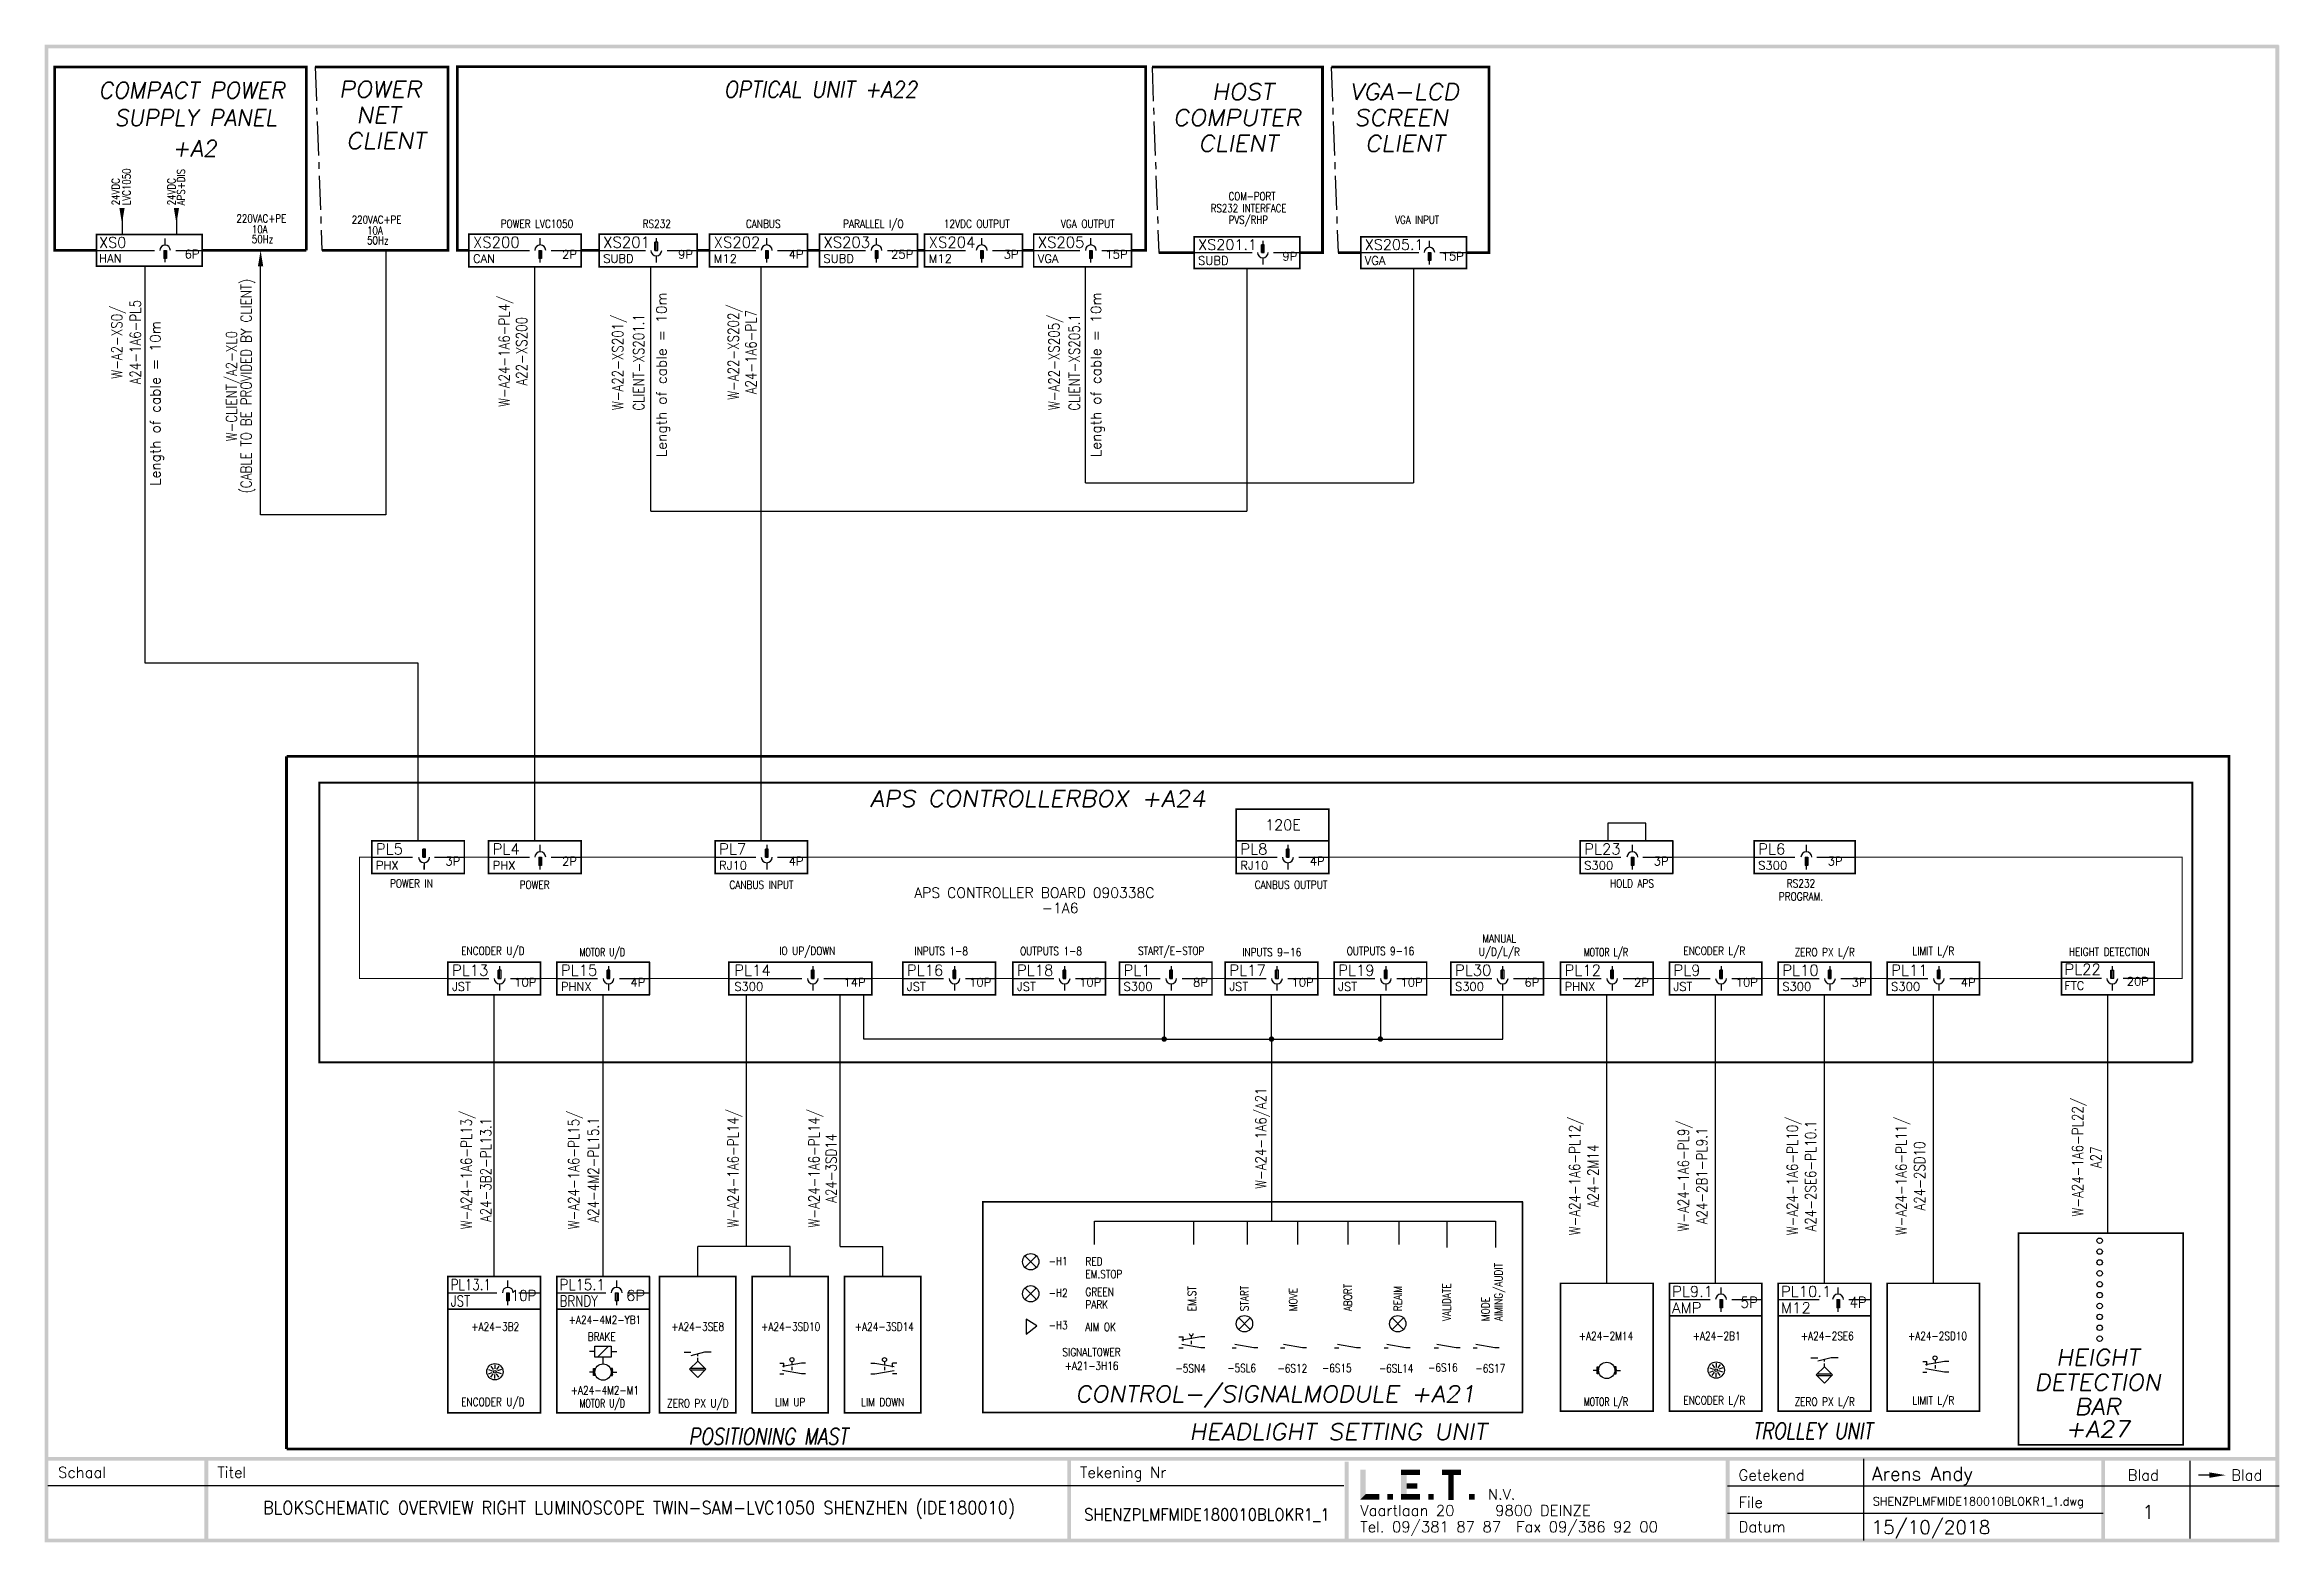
# Model space of a CAD drawing. Extents: x 0 to 411, y 0 to 275.
import ezdxf
from ezdxf.enums import TextEntityAlignment as Align

# ---------------------------------------------------------------- set-up
doc = ezdxf.new("R2010")
doc.units = 0
doc.header["$LTSCALE"] = 5
doc.header["$MEASUREMENT"] = 0
for name, pattern in [('CENTER', [2, 1.25, -0.25, 0.25, -0.25]), ('HIDDEN', [0.375, 0.25, -0.125]), ('HIDDEN2', [0.1875, 0.125, -0.0625])]:
    doc.linetypes.add(name, pattern=pattern)
doc.layers.get('0').update_dxf_attribs({"linetype": 'CONTINUOUS'})
for name, color, linetype in [('ASLIJN', 7, 'CENTER'), ('CONNECTORS', 1, 'CONTINUOUS'), ('KABELS', 5, 'CONTINUOUS'), ('SCHEMA', 7, 'CONTINUOUS'), ('STREEPL1', 7, 'HIDDEN2'), ('STREEPLIJN', 3, 'HIDDEN'), ('TEXT', 112, 'CONTINUOUS')]:
    doc.layers.add(name, color=color, linetype=linetype)
doc.styles.get("Standard").update_dxf_attribs({"font": 'simplex.shx'})

msp = doc.modelspace()

# ---------------------------------------------------------------- texts
for s, height, p in [('Schaal', 2, (2.45, 11.85)), ('Titel', 2, (31.7, 11.85)), ('Tekening Nr', 2, (190.2, 11.85)), ('Getekend', 2, (311.19, 11.35)), ('Arens Andy', 2.5, (335.68, 11.34)), ('Blad', 2, (382.69, 11.35)), ('Blad', 2, (401.69, 11.35)), ('File', 2, (311.19, 6.35)), ('Vaartlaan 20    9800 DEINZE', 2, (241.69, 4.85)), ('Tel. 09/381 87 87  Fax 09/386 92 00', 2, (241.69, 1.85)), ('Datum', 2, (311.19, 1.85))]:
    msp.add_text(s, height=height).set_placement(p)
msp.add_text('N.V.', height=1.944).set_placement((265.19, 7.85), (270.19, 7.85), align=Align.ALIGNED)
at = {"width": 0.9}
for s, height, p in [('BLOKSCHEMATIC OVERVIEW RIGHT LUMINOSCOPE TWIN-SAM-LVC1050 SHENZHEN (IDE180010)', 2.4151, (109.17, 5.15)), ('SHENZPLMFMIDE180010BLOKR1_1', 2.1936, (213.52, 4.02))]:
    msp.add_text(s, height=height, dxfattribs=at).set_placement(p, align=Align.CENTER)
at = {"layer": 'CONNECTORS'}
for s, height, p in [('XS0', 1.941, (9.99, 237.89)), ('XS200', 2, (78.68, 237.9)), ('XS201', 2, (102.61, 237.9)), ('XS202', 2, (122.9, 237.9)), ('XS203', 2, (143.07, 237.9)), ('XS204', 2, (162.4, 237.9)), ('XS205', 2, (182.44, 237.9)), ('XS201.1', 1.941, (211.91, 237.48)), ('XS205.1', 1.941, (242.51, 237.48)), ('120E', 1.941, (224.21, 130.86)), ('PL5', 2, (60.84, 126.39)), ('PL4', 2, (82.29, 126.39)), ('PL7', 2, (123.9, 126.39)), ('PL8', 2, (219.66, 126.39)), ('PL23', 2, (282.84, 126.39)), ('PL6', 2, (314.8, 126.39)), ('PL13', 2, (74.83, 104.12)), ('PL15', 2, (94.83, 104.12)), ('PL14', 2, (126.68, 104.12)), ('PL16', 2, (158.4, 104.12)), ('PL18', 2, (178.62, 104.12)), ('PL1', 2, (198.2, 104.12)), ('PL17', 2, (217.64, 104.12)), ('PL19', 2, (237.64, 104.12)), ('PL30', 2, (259.1, 104.12)), ('PL12', 2, (279.23, 104.12)), ('PL9', 2, (299.23, 104.12)), ('PL10', 2, (319.23, 104.12)), ('PL11', 2, (339.23, 104.12)), ('PL22', 2, (371.06, 104.3)), ('PL9.1', 2, (298.98, 45.09)), ('PL10.1', 2, (318.98, 45.09))]:
    msp.add_text(s, height=height, dxfattribs=at).set_placement(p)
for s, width, p in [('PL13.1', 0.8, (74.58, 46.35)), ('PL15.1', 0.9, (94.58, 46.35))]:
    msp.add_text(s, height=2, dxfattribs=dict(at, width=width)).set_placement(p)
at = {"layer": 'KABELS', "width": 0.8}
for s, p in [('(CABLE TO BE PROVIDED BY CLIENT)', (37.15, 212.46)), ('W-A2-XS0/', (13.38, 220.53)), ('A24-1A6-PL5', (16.66, 220.53)), ('W-A24-1A6-PL4/', (84.55, 218.86)), ('W-A22-XS202/', (126.66, 218.71)), ('A24-1A6-PL7', (129.74, 218.71)), ('W-CLIENT/A2-XL0', (34.45, 212.46)), ('A22-XS200', (87.63, 218.86)), ('W-A22-XS201/', (105.42, 216.82)), ('CLIENT-XS201.1', (109.12, 216.82)), ('W-A22-XS205/', (185.57, 216.82)), ('CLIENT-XS205.1', (189.16, 216.82)), ('W-A24-1A6/A21', (223.56, 74.26)), ('W-A24-1A6-PL13/', (77.6, 68.42)), ('W-A24-1A6-PL15/', (97.34, 68.42)), ('W-A24-1A6-PL14/', (126.61, 68.73)), ('W-A24-1A6-PL14/', (141.48, 68.73)), ('W-A24-1A6-PL12/', (281.21, 67.32)), ('W-A24-1A6-PL10/', (321.21, 67.32)), ('W-A24-1A6-PL11/', (341.21, 67.32)), ('W-A24-1A6-PL22/', (373.62, 70.76)), ('A24-3B2-PL13.1', (81.04, 68.42)), ('A24-4M2-PL15.1', (100.79, 68.42)), ('A24-3SD14', (144.48, 68.73)), ('W-A24-1A6-PL9/', (301.21, 67.32)), ('A24-2B1-PL9.1', (304.45, 67.32)), ('A24-2SE6-PL10.1', (324.45, 67.32)), ('A24-2M14', (284.45, 67.32)), ('A24-2SD10', (344.45, 67.32)), ('A27', (376.86, 70.76))]:
    msp.add_text(s, height=2, rotation=90, dxfattribs=at).set_placement(p, align=Align.MIDDLE)
at = {"layer": 'SCHEMA', "oblique": 10}
for s, p in [('COMPACT POWER', (44.09, 265.33)), ('SUPPLY PANEL', (42.65, 260.26)), ('+A2', (31.61, 254.64))]:
    msp.add_text(s, height=3, dxfattribs=at).set_placement(p, align=Align.RIGHT)
for s, width, p in [('POWER', 1.1, (69.19, 265.52)), ('OPTICAL UNIT +A22', 0.9, (160.29, 265.47)), ('HOST', 1.1, (225.77, 265.05)), ('VGA-LCD', 1.1, (259.84, 265.05)), ('NET', 1.1, (65.3, 260.78)), ('COMPUTER', 1.1, (230.76, 260.3)), ('SCREEN', 1.1, (257.8, 260.3)), ('CLIENT', 1.1, (69.96, 256.04)), ('CLIENT', 1.1, (226.54, 255.56)), ('CLIENT', 1.1, (257.14, 255.56)), ('APS CONTROLLERBOX +A24', 1.1, (213.3, 135.17)), ('CONTROL-/SIGNALMODULE +A21', 1.1, (262.89, 25.78)), ('POSITIONING MAST', 0.8, (147.49, 17.95)), ('HEADLIGHT SETTING UNIT', 1.1, (264.9, 18.81)), ('TROLLEY UNIT', 0.8, (335.75, 18.97))]:
    msp.add_text(s, height=3, dxfattribs=dict(at, width=width)).set_placement(p, align=Align.RIGHT)
at = {"layer": 'SCHEMA', "width": 0.8}
for s, height, p in [('24VDC', 1.456, (13.76, 245.68)), ('LVC1050', 1.456, (15.76, 245.68)), ('24VDC', 1.456, (24.01, 245.68)), ('APS+DIS', 1.456, (25.76, 245.68)), ('AIMING/AUDIT', 1.5, (267.83, 40.64)), ('EM.ST', 1.5, (211.52, 42.47)), ('START', 1.5, (221.16, 42.47)), ('MOVE', 1.5, (230.12, 42.47)), ('ABORT', 1.5, (240.16, 42.47)), ('REAIM', 1.5, (249.34, 42.47)), ('VALIDATE', 1.5, (258.32, 40.64)), ('MODE', 1.5, (265.46, 40.64))]:
    msp.add_text(s, height=height, rotation=90, dxfattribs=at).set_placement(p)
for s, height, p in [('COM-PORT', 1.456, (217.5, 246.63)), ('220VAC+PE', 1.456, (35.23, 242.54)), ('220VAC+PE', 1.456, (56.4, 242.32)), ('RS232 INTERFACE', 1.4556, (214.22, 244.42)), ('PVS/RHP', 1.456, (217.5, 242.29)), ('VGA INPUT', 1.456, (248.1, 242.29)), ('50Hz', 1.456, (38.05, 238.73)), ('10A', 1.456, (38.05, 240.54)), ('50Hz', 1.456, (59.22, 238.51)), ('10A', 1.456, (59.22, 240.32)), ('RED', 1.5, (191.19, 50.85)), ('EM.STOP', 1.5, (191.19, 48.53)), ('GREEN', 1.5, (191.19, 45.26)), ('PARK', 1.5, (191.19, 42.94)), ('AIM OK', 1.5, (191.19, 38.83))]:
    msp.add_text(s, height=height, dxfattribs=at).set_placement(p)
for s, p in [('POWER LVC1050', (97.09, 241.54)), ('RS232', (115.04, 241.54)), ('CANBUS', (135.2, 241.54)), ('PARALLEL I/O', (157.79, 241.54)), ('12VDC OUTPUT', (177.28, 241.54)), ('VGA OUTPUT', (196.56, 241.54)), ('POWER IN', (71.3, 120.32)), ('POWER', (92.75, 120.08)), ('CANBUS INPUT', (137.57, 120.08)), ('CANBUS OUTPUT', (235.64, 120.08)), ('HOLD APS', (295.65, 120.32)), ('PROGRAM.', (326.72, 117.91)), ('RS232', (325.26, 120.32))]:
    msp.add_text(s, height=1.5, dxfattribs=at).set_placement(p, align=Align.RIGHT)
at = {"layer": 'SCHEMA'}
for s, p in [('APS CONTROLLER BOARD 090338C', (181.82, 118.43)), ('-1A6', (186.54, 115.62))]:
    msp.add_text(s, height=1.875, dxfattribs=at).set_placement(p, align=Align.CENTER)
for s, width, p in [('MANUAL', 0.8, (267.23, 110.19)), ('ENCODER U/D', 0.8, (82.33, 107.93)), ('MOTOR U/D', 0.7, (102.43, 107.68)), ('IO UP/DOWN', 0.8, (140.1, 107.93)), ('INPUTS 1-8', 0.8, (164.7, 107.9)), ('OUTPUTS 1-8', 0.8, (184.87, 107.9)), ('START/E-STOP', 0.8, (206.95, 107.93)), ('INPUTS 9-16', 0.8, (225.43, 107.68)), ('OUTPUTS 9-16', 0.8, (245.4, 107.9)), ('U/D/L/R', 0.8, (267.23, 107.75)), ('MOTOR L/R', 0.7, (286.83, 107.68)), ('ENCODER L/R', 0.8, (306.73, 107.93)), ('ZERO PX L/R', 0.8, (327.02, 107.68)), ('LIMIT L/R', 0.8, (346.98, 107.9)), ('HEIGHT DETECTION', 0.8, (379.3, 107.77)), ('-H1', 0.8, (186.19, 50.91)), ('-H2', 0.8, (186.19, 45.09)), ('+A24-4M2-YB1', 0.8, (102.91, 40.14)), ('+A24-3B2', 0.8, (82.76, 38.88)), ('BRAKE', 0.8, (102.33, 37.04)), ('+A24-3SE8', 0.8, (119.96, 38.88)), ('+A24-3SD10', 0.8, (137.05, 38.88)), ('+A24-3SD14', 0.8, (154.25, 38.88)), ('-H3', 0.8, (186.19, 39.15)), ('+A24-2M14', 0.8, (286.83, 37.17)), ('+A24-2B1', 0.8, (307.17, 37.17)), ('+A24-2SE6', 0.8, (327.5, 37.17)), ('+A24-2SD10', 0.8, (347.74, 37.17)), ('SIGNALTOWER', 0.8, (192.33, 34.19)), ('+A21-3H16', 0.8, (192.33, 31.68)), ('-6S16', 0.8, (256.87, 31.38)), ('-5SN4', 0.8, (210.53, 31.22)), ('-5SL6', 0.8, (219.91, 31.27)), ('-6S12', 0.8, (229.22, 31.22)), ('-6S15', 0.8, (237.38, 31.27)), ('-6SL14', 0.8, (248.28, 31.22)), ('-6S17', 0.8, (265.59, 31.22)), ('ENCODER U/D', 0.8, (82.33, 25.04)), ('+A24-4M2-M1', 0.8, (102.91, 27.19)), ('MOTOR U/D', 0.7, (102.43, 24.79)), ('ZERO PX U/D', 0.8, (119.99, 24.79)), ('LIM UP', 0.8, (136.96, 25.01)), ('LIM DOWN', 0.8, (153.96, 25.01)), ('MOTOR L/R', 0.7, (286.83, 25.09)), ('ENCODER L/R', 0.8, (306.73, 25.34)), ('ZERO PX L/R', 0.8, (327.02, 25.09)), ('LIMIT L/R', 0.8, (346.98, 25.31))]:
    msp.add_text(s, height=1.5, dxfattribs=dict(at, width=width)).set_placement(p, align=Align.CENTER)
at = {"layer": 'SCHEMA', "oblique": 10, "width": 1.1}
for s, p in [('HEIGHT', (377.16, 32.48)), ('DETECTION', (377.16, 27.92)), ('BAR', (377.16, 23.45)), ('+A27', (377.16, 19.31))]:
    msp.add_text(s, height=3, dxfattribs=at).set_placement(p, align=Align.CENTER)
at = {"layer": 'SCHEMA'}
msp.add_text('1', height=2.5, dxfattribs=at).set_placement((386.44, 5.59), align=Align.MIDDLE)
at = {"layer": 'TEXT'}
for s, height, p in [('HAN', 1.553, (9.99, 235.17)), ('CAN', 1.553, (78.68, 235.12)), ('SUBD', 1.553, (102.61, 235.12)), ('M12', 1.553, (122.9, 235.12)), ('SUBD', 1.553, (143.07, 235.12)), ('M12', 1.553, (162.4, 235.12)), ('VGA', 1.553, (182.44, 235.12)), ('SUBD', 1.553, (211.91, 234.76)), ('VGA', 1.553, (242.51, 234.76)), ('PHX', 1.553, (60.84, 123.61)), ('PHX', 1.553, (82.29, 123.61)), ('RJ10', 1.553, (123.9, 123.61)), ('RJ10', 1.553, (219.66, 123.61)), ('S300', 1.553, (282.84, 123.61)), ('S300', 1.553, (314.8, 123.61)), ('JST', 1.553, (74.83, 101.35)), ('PHNX', 1.553, (94.83, 101.35)), ('S300', 1.553, (126.68, 101.35)), ('JST', 1.553, (158.4, 101.35)), ('JST', 1.553, (178.62, 101.35)), ('S300', 1.553, (198.2, 101.35)), ('JST', 1.553, (217.64, 101.35)), ('JST', 1.553, (237.64, 101.35)), ('S300', 1.553, (259.1, 101.35)), ('PHNX', 1.553, (279.23, 101.35)), ('JST', 1.553, (299.23, 101.35)), ('S300', 1.553, (319.23, 101.35)), ('S300', 1.553, (339.23, 101.35)), ('FTC', 1.553, (371.06, 101.52)), ('AMP', 2, (298.98, 42.09)), ('M12', 2, (318.98, 42.09))]:
    msp.add_text(s, height=height, dxfattribs=at).set_placement(p)
for s, height, p in [('6P', 1.553, (28.43, 235.94)), ('2P', 1.553, (97.79, 235.9)), ('9P', 1.553, (119.11, 235.9)), ('4P', 1.553, (139.4, 235.9)), ('25P', 1.553, (159.57, 235.9)), ('3P', 1.553, (178.9, 235.9)), ('15P', 1.553, (198.94, 235.9)), ('9P', 1.553, (230.1, 235.54)), ('15P', 1.553, (260.71, 235.54)), ('3P', 1.553, (76.34, 124.39)), ('2P', 1.553, (97.79, 124.39)), ('4P', 1.553, (139.4, 124.39)), ('4P', 1.553, (235.16, 124.39)), ('3P', 1.553, (298.34, 124.39)), ('3P', 1.553, (330.3, 124.39)), ('10P', 1.553, (90.33, 102.12)), ('4P', 1.553, (110.33, 102.12)), ('14P', 1.553, (150.82, 102.12)), ('10P', 1.553, (173.9, 102.12)), ('10P', 1.553, (194.12, 102.12)), ('8P', 1.553, (213.7, 102.12)), ('10P', 1.553, (233.14, 102.12)), ('10P', 1.553, (253.14, 102.12)), ('6P', 1.553, (274.6, 102.12)), ('2P', 1.553, (294.73, 102.12)), ('10P', 1.553, (314.73, 102.12)), ('3P', 1.553, (334.73, 102.12)), ('4P', 1.553, (354.73, 102.12)), ('20P', 1.553, (386.56, 102.3)), ('6P', 2, (110.33, 44.35))]:
    msp.add_text(s, height=height, dxfattribs=at).set_placement(p, align=Align.RIGHT)
for p in [(114.25, 199.39), (194.08, 199.39), (21.25, 194.11)]:
    msp.add_text('Length of cable = 10m', height=1.875, rotation=90, dxfattribs=at).set_placement(p)
at = {"layer": 'TEXT', "width": 0.8}
for s, p in [('JST', (74.58, 43.35)), ('BRNDY', (94.58, 43.35))]:
    msp.add_text(s, height=2, dxfattribs=at).set_placement(p)
at = {"layer": 'TEXT', "width": 0.9}
for s, p in [('10P', (90.33, 44.35)), ('5P', (314.73, 43.09)), ('4P', (334.73, 43.09))]:
    msp.add_text(s, height=2, dxfattribs=at).set_placement(p, align=Align.RIGHT)

# ---------------------------------------------------------------- blocks, each defined once
blk = doc.blocks.new('REVDATE')
at = {"color": 0, "flags": 8}
for tag, p in [('VANDENDRIESSCHE_R.', (1.51, 0.75)), ('FNAME', (1.76, -4)), ('REVDATE', (1.51, -8.75))]:
    blk.add_attdef(tag, p, '', height=2.5, dxfattribs=at)

# ---------------------------------------------------------------- hatches: boundary and pattern name
at = {"layer": 'SCHEMA'}
h = msp.add_hatch(dxfattribs=at)
h.set_pattern_fill('ANSI37', color=256, scale=0.5, style=0)
h.set_pattern_definition([(45, (128.08419, 53.540405), (-0.04419415, 0.04419415), []), (135, (128.08419, 53.540405), (-0.04419415, -0.04419415), [])])
h.paths.add_polyline_path([(104.33, 31.92), (103.95, 31.92, -0.107859), (104.08, 31.29, -0.107859), (103.95, 30.67), (104.33, 30.67)])
h.paths.add_polyline_path([(101.22, 30.67, -0.107859), (101.08, 31.29, -0.107859), (101.22, 31.92), (100.83, 31.92), (100.83, 30.67)])
h = msp.add_hatch(dxfattribs=at)
h.set_pattern_fill('ANSI37', color=256, scale=0.5, style=0)
h.set_pattern_definition([(45, (312.47698, 53.841964), (-0.04419415, 0.04419415), []), (135, (312.47698, 53.841964), (-0.04419415, -0.04419415), [])])
h.paths.add_polyline_path([(288.73, 32.22), (288.34, 32.22, -0.107859), (288.48, 31.59, -0.107859), (288.34, 30.97), (288.73, 30.97)])
h.paths.add_polyline_path([(285.61, 30.97, -0.107859), (285.48, 31.59, -0.107859), (285.61, 32.22), (285.23, 32.22), (285.23, 30.97)])

# ---------------------------------------------------------------- linework, layer by layer
for p, q in [((22.12, 238.37), (22.12, 239.58)), ((91.04, 238.4), (91.04, 239.65)), ((112.61, 238.9), (112.11, 238.9)), ((112.11, 237.4), (112.11, 238.9)), ((112.36, 239.65), (112.36, 238.9)), ((112.36, 237.4), (112.36, 238.9)), ((112.61, 237.4), (112.61, 238.9)), ((132.65, 238.4), (132.65, 239.65)), ((152.82, 238.4), (152.82, 239.65)), ((172.15, 238.4), (172.15, 239.65)), ((192.19, 238.4), (192.19, 239.65)), ((223.55, 237), (223.55, 238.45)), ((224.04, 238.45), (223.55, 238.45)), ((223.79, 239.18), (223.79, 238.45)), ((223.79, 237), (223.79, 238.45)), ((224.04, 237), (224.04, 238.45)), ((254.4, 237.97), (254.4, 239.18)), ((18.44, 161.58), (18.44, 234.49)), ((21.87, 237.4), (22.36, 237.4)), ((21.87, 237.4), (21.87, 235.94)), ((22.36, 235.94), (21.87, 235.94)), ((22.12, 237.4), (22.12, 235.94)), ((22.12, 235.22), (22.12, 235.94)), ((22.36, 237.4), (22.36, 235.94)), ((90.79, 237.4), (90.79, 235.9)), ((90.79, 237.4), (91.29, 237.4)), ((91.29, 235.9), (90.79, 235.9)), ((91.04, 237.4), (91.04, 235.9)), ((91.04, 235.15), (91.04, 235.9)), ((91.29, 237.4), (91.29, 235.9)), ((112.11, 237.4), (112.61, 237.4)), ((112.36, 236.4), (112.36, 235.15)), ((132.4, 237.4), (132.4, 235.9)), ((132.4, 237.4), (132.9, 237.4)), ((132.9, 235.9), (132.4, 235.9)), ((132.65, 237.4), (132.65, 235.9)), ((132.65, 235.15), (132.65, 235.9)), ((132.9, 237.4), (132.9, 235.9)), ((152.57, 237.4), (153.07, 237.4)), ((152.57, 237.4), (152.57, 235.9)), ((153.07, 235.9), (152.57, 235.9)), ((152.82, 237.4), (152.82, 235.9)), ((152.82, 235.15), (152.82, 235.9)), ((153.07, 237.4), (153.07, 235.9)), ((171.9, 237.4), (172.4, 237.4)), ((171.9, 237.4), (171.9, 235.9)), ((172.4, 235.9), (171.9, 235.9)), ((172.15, 237.4), (172.15, 235.9)), ((172.15, 235.15), (172.15, 235.9)), ((172.4, 237.4), (172.4, 235.9)), ((191.94, 237.4), (191.94, 235.9)), ((191.94, 237.4), (192.44, 237.4)), ((192.44, 235.9), (191.94, 235.9)), ((192.19, 237.4), (192.19, 235.9)), ((192.19, 235.15), (192.19, 235.9)), ((192.44, 237.4), (192.44, 235.9)), ((220.88, 234.08), (220.88, 189.5)), ((223.55, 237), (224.04, 237)), ((223.79, 236.03), (223.79, 234.81)), ((251.49, 234.08), (251.49, 194.68)), ((254.16, 237), (254.16, 235.54)), ((254.16, 237), (254.64, 237)), ((254.64, 235.54), (254.16, 235.54)), ((254.4, 237), (254.4, 235.54)), ((254.4, 234.81), (254.4, 235.54)), ((254.64, 237), (254.64, 235.54)), ((69.44, 125.89), (69.44, 127.39)), ((69.94, 127.39), (69.44, 127.39)), ((69.69, 125.89), (69.69, 127.39)), ((69.94, 125.89), (69.94, 127.39)), ((91.04, 126.89), (91.04, 128.14)), ((132.9, 127.39), (132.4, 127.39)), ((132.4, 125.89), (132.4, 127.39)), ((132.65, 128.14), (132.65, 127.39)), ((132.65, 125.89), (132.65, 127.39)), ((132.9, 125.89), (132.9, 127.39)), ((228.66, 127.39), (228.16, 127.39)), ((228.16, 125.89), (228.16, 127.39)), ((228.41, 128.14), (228.41, 127.39)), ((228.41, 125.89), (228.41, 127.39)), ((228.66, 125.89), (228.66, 127.39)), ((291.69, 126.89), (291.69, 128.14)), ((323.65, 126.89), (323.65, 128.14)), ((69.44, 125.89), (69.94, 125.89)), ((69.69, 124.89), (69.69, 123.64)), ((69.69, 123.64), (69.69, 124.39)), ((90.79, 125.89), (90.79, 124.39)), ((90.79, 125.89), (91.29, 125.89)), ((91.29, 124.39), (90.79, 124.39)), ((91.04, 125.89), (91.04, 124.39)), ((91.04, 123.64), (91.04, 124.39)), ((91.29, 125.89), (91.29, 124.39)), ((132.4, 125.89), (132.9, 125.89)), ((132.65, 124.89), (132.65, 123.64)), ((228.16, 125.89), (228.66, 125.89)), ((228.41, 124.89), (228.41, 123.64)), ((291.44, 125.89), (291.44, 124.39)), ((291.44, 125.89), (291.94, 125.89)), ((291.94, 124.39), (291.44, 124.39)), ((291.69, 125.89), (291.69, 124.39)), ((291.69, 123.64), (291.69, 124.39)), ((291.94, 125.89), (291.94, 124.39)), ((323.4, 125.89), (323.4, 124.39)), ((323.4, 125.89), (323.9, 125.89)), ((323.9, 124.39), (323.4, 124.39)), ((323.65, 125.89), (323.65, 124.39)), ((323.65, 123.64), (323.65, 124.39)), ((323.9, 125.89), (323.9, 124.39)), ((83.33, 103.62), (83.33, 105.12)), ((83.83, 105.12), (83.33, 105.12)), ((83.33, 103.62), (83.83, 103.62)), ((83.58, 105.87), (83.58, 105.12)), ((83.58, 103.62), (83.58, 105.12)), ((83.83, 103.62), (83.83, 105.12)), ((103.33, 103.62), (103.33, 105.12)), ((103.83, 105.12), (103.33, 105.12)), ((103.33, 103.62), (103.83, 103.62)), ((103.58, 105.87), (103.58, 105.12)), ((103.58, 103.62), (103.58, 105.12)), ((103.83, 103.62), (103.83, 105.12)), ((140.86, 103.62), (140.86, 105.12)), ((141.36, 105.12), (140.86, 105.12)), ((140.86, 103.62), (141.36, 103.62)), ((141.11, 105.87), (141.11, 105.12)), ((141.11, 103.62), (141.11, 105.12)), ((141.36, 103.62), (141.36, 105.12)), ((167.4, 105.12), (166.9, 105.12)), ((166.9, 103.62), (166.9, 105.12)), ((166.9, 103.62), (167.4, 103.62)), ((167.15, 105.87), (167.15, 105.12)), ((167.15, 103.62), (167.15, 105.12)), ((167.4, 103.62), (167.4, 105.12)), ((187.12, 103.62), (187.12, 105.12)), ((187.62, 105.12), (187.12, 105.12)), ((187.12, 103.62), (187.62, 103.62)), ((187.37, 105.87), (187.37, 105.12)), ((187.37, 103.62), (187.37, 105.12)), ((187.62, 103.62), (187.62, 105.12)), ((207.2, 105.12), (206.7, 105.12)), ((206.7, 103.62), (206.7, 105.12)), ((206.7, 103.62), (207.2, 103.62)), ((206.95, 105.87), (206.95, 105.12)), ((206.95, 103.62), (206.95, 105.12)), ((207.2, 103.62), (207.2, 105.12)), ((226.14, 103.62), (226.14, 105.12)), ((226.64, 105.12), (226.14, 105.12)), ((226.14, 103.62), (226.64, 103.62)), ((226.39, 105.87), (226.39, 105.12)), ((226.39, 103.62), (226.39, 105.12)), ((226.64, 103.62), (226.64, 105.12)), ((246.14, 103.62), (246.14, 105.12)), ((246.64, 105.12), (246.14, 105.12)), ((246.14, 103.62), (246.64, 103.62)), ((246.39, 105.87), (246.39, 105.12)), ((246.39, 103.62), (246.39, 105.12)), ((246.64, 103.62), (246.64, 105.12)), ((267.6, 103.62), (267.6, 105.12)), ((268.1, 105.12), (267.6, 105.12)), ((267.6, 103.62), (268.1, 103.62)), ((267.85, 105.87), (267.85, 105.12)), ((267.85, 103.62), (267.85, 105.12)), ((268.1, 103.62), (268.1, 105.12)), ((288.23, 105.12), (287.73, 105.12)), ((287.73, 103.62), (287.73, 105.12)), ((287.73, 103.62), (288.23, 103.62)), ((287.98, 105.87), (287.98, 105.12)), ((287.98, 103.62), (287.98, 105.12)), ((288.23, 103.62), (288.23, 105.12)), ((308.23, 105.12), (307.73, 105.12)), ((307.73, 103.62), (307.73, 105.12)), ((307.73, 103.62), (308.23, 103.62)), ((307.98, 105.87), (307.98, 105.12)), ((307.98, 103.62), (307.98, 105.12)), ((308.23, 103.62), (308.23, 105.12)), ((327.73, 103.62), (327.73, 105.12)), ((328.23, 105.12), (327.73, 105.12)), ((327.73, 103.62), (328.23, 103.62)), ((327.98, 105.87), (327.98, 105.12)), ((327.98, 103.62), (327.98, 105.12)), ((328.23, 103.62), (328.23, 105.12)), ((347.73, 103.62), (347.73, 105.12)), ((348.23, 105.12), (347.73, 105.12)), ((347.73, 103.62), (348.23, 103.62)), ((347.98, 105.87), (347.98, 105.12)), ((347.98, 103.62), (347.98, 105.12)), ((348.23, 103.62), (348.23, 105.12)), ((379.61, 103.62), (379.61, 105.12)), ((379.61, 105.12), (380.11, 105.12)), ((380.11, 103.62), (379.61, 103.62)), ((379.86, 105.87), (379.86, 105.12)), ((379.86, 103.62), (379.86, 105.12)), ((380.11, 103.62), (380.11, 105.12)), ((83.58, 102.62), (83.58, 101.37)), ((103.58, 102.62), (103.58, 101.37)), ((141.11, 102.62), (141.11, 101.37)), ((167.15, 102.62), (167.15, 101.37)), ((187.37, 102.62), (187.37, 101.37)), ((205.67, 100.62), (205.67, 92.48)), ((206.95, 102.62), (206.95, 101.37)), ((226.39, 102.62), (226.39, 101.37)), ((245.39, 100.62), (245.39, 92.48)), ((246.39, 102.62), (246.39, 101.37)), ((267.85, 102.62), (267.85, 101.37)), ((287.98, 102.62), (287.98, 101.37)), ((307.98, 102.62), (307.98, 101.37)), ((327.98, 102.62), (327.98, 101.37)), ((347.98, 102.62), (347.98, 101.37)), ((379.86, 102.62), (379.86, 101.37)), ((205.67, 92.48), (267.86, 92.48)), ((225.39, 92.48), (225.39, 58.99)), ((180.09, 52.63), (182.21, 50.51)), ((182.21, 52.63), (180.09, 50.51)), ((84.83, 45.85), (84.83, 44.35)), ((84.83, 45.85), (85.33, 45.85)), ((85.08, 46.85), (85.08, 48.1)), ((85.08, 45.85), (85.08, 44.35)), ((85.33, 45.85), (85.33, 44.35)), ((104.83, 45.85), (105.33, 45.85)), ((104.83, 45.85), (104.83, 44.35)), ((105.08, 46.85), (105.08, 48.1)), ((105.08, 45.85), (105.08, 44.35)), ((105.33, 45.85), (105.33, 44.35)), ((182.21, 46.74), (180.09, 44.61)), ((180.09, 46.74), (182.21, 44.61)), ((307.98, 45.59), (307.98, 46.84)), ((329.48, 45.59), (329.48, 46.84)), ((85.33, 44.35), (84.83, 44.35)), ((85.08, 43.6), (85.08, 44.35)), ((105.33, 44.35), (104.83, 44.35)), ((105.08, 43.6), (105.08, 44.35)), ((221.48, 41.22), (219.36, 39.1)), ((219.36, 41.22), (221.48, 39.1)), ((249.66, 41.22), (247.53, 39.1)), ((247.53, 41.22), (249.66, 39.1)), ((307.73, 44.59), (308.23, 44.59)), ((307.73, 44.59), (307.73, 43.09)), ((308.23, 43.09), (307.73, 43.09)), ((307.98, 44.59), (307.98, 43.09)), ((307.98, 42.34), (307.98, 43.09)), ((308.23, 44.59), (308.23, 43.09)), ((329.23, 44.59), (329.73, 44.59)), ((329.23, 44.59), (329.23, 43.09)), ((329.73, 43.09), (329.23, 43.09)), ((329.48, 44.59), (329.48, 43.09)), ((329.48, 42.34), (329.48, 43.09)), ((329.73, 44.59), (329.73, 43.09)), ((334.19, 0.35), (334.19, 15.35)), ((394.18, 0.7), (394.18, 15)), ((238.7, 10.35), (0.6, 10.35)), ((309.19, 10.35), (410.54, 10.35)), ((309.19, 5.35), (378.19, 5.35))]:
    msp.add_line(p, q)
at = {"color": 0, "linetype": 'BYBLOCK'}
msp.add_line((397.68, 12.35), (395.68, 12.35), dxfattribs=at)
for points, const_width in [([(77.93, 237.4), (75.81, 237.4), (75.81, 271.18), (202.26, 271.18), (202.26, 237.4), (199.69, 237.4)], 0.5), ([(28.91, 237.4), (28.91, 240.31), (9.5, 240.31), (9.5, 234.49), (28.91, 234.49), (28.91, 237.4)], 0.291), ([(230.59, 237), (230.59, 239.91), (211.18, 239.91), (211.18, 234.08), (230.59, 234.08), (230.59, 239.91)], 0.291), ([(261.19, 237), (261.19, 239.91), (241.78, 239.91), (241.78, 234.08), (261.19, 234.08), (261.19, 239.91)], 0.291), ([(142.32, 237.4), (140.15, 237.4)], 0.5), ([(161.65, 237.4), (160.32, 237.4)], 0.5), ([(181.69, 237.4), (179.65, 237.4)], 0.5), ([(235.91, 131.8), (235.91, 134.71), (218.91, 134.71), (218.91, 128.89), (235.91, 128.89), (235.91, 131.8)], 0.291), ([(74.08, 103.62), (57.85, 103.62), (57.85, 125.89), (60.09, 125.89)], 0.2), ([(77.09, 125.89), (81.54, 125.89)], 0.2), ([(98.54, 125.89), (123.15, 125.89)], 0.2), ([(140.15, 125.89), (218.91, 125.89)], 0.2), ([(235.91, 125.89), (282.09, 125.89)], 0.2), ([(299.09, 125.89), (314.05, 125.89)], 0.2), ([(332.59, 125.89), (392.7, 125.89), (392.7, 103.62), (387.54, 103.62)], 0.2), ([(94.08, 103.62), (91.08, 103.62)], 0.2), ([(125.67, 103.62), (111.08, 103.62)], 0.2), ([(157.65, 103.62), (151.97, 103.62)], 0.2), ([(177.87, 103.62), (174.65, 103.62)], 0.2), ([(197.45, 103.62), (194.87, 103.62)], 0.2), ([(216.89, 103.62), (214.45, 103.62)], 0.2), ([(236.89, 103.62), (233.89, 103.62)], 0.2), ([(298.48, 103.62), (295.48, 103.62)], 0.2), ([(318.48, 103.62), (315.48, 103.62)], 0.2), ([(338.48, 103.62), (335.48, 103.62)], 0.2), ([(370.54, 103.62), (355.48, 103.62)], 0.2)]:
    msp.add_lwpolyline(points, dxfattribs=dict(const_width=const_width))
at = {"const_width": 0.5}
for points in [[(225.14, 92.48, 1), (225.64, 92.48, 1)], [(245.14, 92.48, 1), (245.64, 92.48, 1)]]:
    msp.add_lwpolyline(points, format="xyb", close=True, dxfattribs=at)
for centre, radius, start, end in [((22.12, 237.4), 0.97, 360, 180), ((91.04, 237.4), 1, 0, 180), ((132.65, 237.4), 1, 0, 180), ((152.82, 237.4), 1, 0, 180), ((172.15, 237.4), 1, 0, 180), ((192.19, 237.4), 1, 0, 180), ((112.36, 237.4), 1, 180, 0), ((223.79, 237), 0.97, 180, 0), ((254.4, 237), 0.97, 360, 180), ((69.69, 125.89), 1, 180, 0), ((91.04, 125.89), 1, 0, 180), ((132.65, 125.89), 1, 180, 0), ((228.41, 125.89), 1, 180, 0), ((291.69, 125.89), 1, 0, 180), ((323.65, 125.89), 1, 0, 180), ((83.58, 103.62), 1, 180, 0), ((103.58, 103.62), 1, 180, 0), ((141.11, 103.62), 1, 180, 0), ((167.15, 103.62), 1, 180, 0), ((187.37, 103.62), 1, 180, 0), ((206.95, 103.62), 1, 180, 0), ((226.39, 103.62), 1, 180, 0), ((246.39, 103.62), 1, 180, 0), ((267.85, 103.62), 1, 180, 0), ((287.98, 103.62), 1, 180, 0), ((307.98, 103.62), 1, 180, 0), ((327.98, 103.62), 1, 180, 0), ((347.98, 103.62), 1, 180, 0), ((379.86, 103.62), 1, 180, 0), ((85.08, 45.85), 1, 0, 180), ((105.08, 45.85), 1, 0, 180), ((307.98, 44.59), 1, 0, 180), ((329.48, 44.59), 1, 0, 180)]:
    msp.add_arc(centre, radius, start, end)
at = {"color": 0, "linetype": 'BYBLOCK'}
msp.add_solid([(397.68, 12.85), (397.68, 11.85), (400.68, 12.35)], dxfattribs=at)
for points in [[(0.69, 274.5), (-0.01, 275.2), (0.69, 0.35), (-0.01, 0.35)], [(410.44, 274.5), (410.44, 275.2), (0.69, 274.5), (-0.01, 275.2)], [(409.84, 0.7), (410.54, 0), (409.84, 275.1), (410.54, 275.1)], [(0.59, 15.7), (0.59, 15), (410.19, 15.7), (410.19, 15)], [(29.35, 0.41), (30.05, 0.41), (29.35, 15.35), (30.05, 15.35)], [(187.85, 0.38), (188.55, 0.38), (187.85, 15.35), (188.55, 15.35)], [(238.84, 0.35), (239.54, 0.35), (238.84, 14.85), (239.54, 14.85)], [(242.69, 13.35), (241.69, 13.35), (242.69, 8.85), (241.69, 7.85)], [(250.19, 12.35), (249.19, 13.35), (250.19, 8.85), (249.19, 7.85)], [(252.69, 12.35), (252.69, 13.35), (249.19, 12.35), (249.19, 13.35)], [(256.69, 13.35), (256.69, 12.35), (260.19, 13.35), (260.19, 12.35)], [(258.87, 12.81), (257.87, 12.81), (258.87, 7.77), (257.87, 7.77)], [(308.84, 0.35), (309.54, 0.35), (308.84, 15.35), (309.54, 15.35)], [(377.84, 0.35), (378.54, 0.35), (377.84, 15.35), (378.54, 15.35)], [(242.69, 8.85), (241.69, 7.85), (245.19, 8.85), (245.19, 7.85)], [(246.69, 8.85), (246.69, 7.85), (247.69, 8.85), (247.69, 7.85)], [(249.19, 8.85), (249.19, 7.85), (252.69, 8.85), (252.69, 7.85)], [(250.19, 10.85), (250.19, 9.85), (252.19, 10.85), (252.19, 9.85)], [(254.19, 8.85), (254.19, 7.85), (255.19, 8.85), (255.19, 7.85)], [(261.69, 8.85), (261.69, 7.85), (262.69, 8.85), (262.69, 7.85)], [(0, 0.7), (0, 0), (409.84, 0.7), (410.54, 0)]]:
    msp.add_trace(points)
at = {"layer": 'ASLIJN'}
for p, q in [((49.68, 271.1), (50.93, 237.39)), ((203.43, 271.09), (204.68, 237)), ((236.36, 271.09), (237.61, 237))]:
    msp.add_line(p, q, dxfattribs=at)
at = {"layer": 'SCHEMA'}
for p, q in [((14.2, 244.99), (14.2, 240.31)), ((24.2, 244.99), (24.2, 240.31)), ((77.93, 240.4), (98.54, 240.4)), ((77.93, 234.4), (77.93, 240.4)), ((98.54, 240.4), (98.54, 234.4)), ((101.86, 240.4), (119.86, 240.4)), ((101.86, 234.4), (101.86, 240.4)), ((119.86, 240.4), (119.86, 234.4)), ((122.15, 240.4), (140.15, 240.4)), ((122.15, 234.4), (122.15, 240.4)), ((140.15, 240.4), (140.15, 234.4)), ((142.32, 240.4), (160.32, 240.4)), ((142.32, 234.4), (142.32, 240.4)), ((160.32, 240.4), (160.32, 234.4)), ((161.65, 240.4), (179.65, 240.4)), ((161.65, 234.4), (161.65, 240.4)), ((179.65, 240.4), (179.65, 234.4)), ((181.69, 240.4), (199.69, 240.4)), ((181.69, 234.4), (181.69, 240.4)), ((199.69, 240.4), (199.69, 234.4)), ((9.5, 237.4), (20.18, 237.4)), ((24.06, 237.4), (28.91, 237.4)), ((39.66, 188.79), (39.66, 234.49)), ((62.68, 237.39), (62.68, 188.79)), ((77.93, 237.4), (89.04, 237.4)), ((98.54, 234.4), (77.93, 234.4)), ((90.04, 128.89), (90.04, 234.4)), ((93.04, 237.4), (98.54, 237.4)), ((101.86, 237.4), (110.36, 237.4)), ((119.86, 234.4), (101.86, 234.4)), ((111.36, 189.5), (111.36, 234.4)), ((114.36, 237.4), (119.86, 237.4)), ((122.15, 237.4), (130.65, 237.4)), ((140.15, 234.4), (122.15, 234.4)), ((131.65, 128.89), (131.65, 234.4)), ((134.65, 237.4), (140.15, 237.4)), ((142.32, 237.4), (150.82, 237.4)), ((160.32, 234.4), (142.32, 234.4)), ((154.82, 237.4), (160.32, 237.4)), ((161.65, 237.4), (169.15, 237.4)), ((179.65, 234.4), (161.65, 234.4)), ((174.15, 237.4), (179.65, 237.4)), ((181.69, 237.4), (190.19, 237.4)), ((199.69, 234.4), (181.69, 234.4)), ((191.19, 194.68), (191.19, 234.4)), ((194.19, 237.4), (199.69, 237.4)), ((211.18, 237), (221.85, 237)), ((225.73, 237), (230.59, 237)), ((241.78, 237), (252.46, 237)), ((256.34, 237), (261.19, 237)), ((191.19, 194.68), (251.49, 194.68)), ((111.36, 189.5), (220.88, 189.5)), ((62.68, 188.79), (39.66, 188.79)), ((68.59, 161.58), (18.44, 161.58)), ((68.59, 128.89), (68.59, 161.58)), ((294.18, 132.16), (287.18, 132.16)), ((287.18, 132.16), (287.18, 128.89)), ((294.18, 128.89), (294.18, 132.16)), ((60.09, 128.89), (77.09, 128.89)), ((60.09, 122.89), (60.09, 128.89)), ((68.59, 128.89), (68.59, 131.14)), ((77.09, 128.89), (77.09, 122.89)), ((81.54, 128.89), (98.54, 128.89)), ((81.54, 122.89), (81.54, 128.89)), ((98.54, 128.89), (98.54, 122.89)), ((123.15, 128.89), (140.15, 128.89)), ((123.15, 122.89), (123.15, 128.89)), ((140.15, 128.89), (140.15, 122.89)), ((218.91, 128.89), (235.91, 128.89)), ((218.91, 122.89), (218.91, 128.89)), ((235.91, 128.89), (235.91, 122.89)), ((282.09, 128.89), (299.09, 128.89)), ((282.09, 122.89), (282.09, 128.89)), ((299.09, 128.89), (299.09, 122.89)), ((314.05, 128.89), (332.59, 128.89)), ((314.05, 122.89), (314.05, 128.89)), ((332.59, 128.89), (332.59, 122.89)), ((60.09, 125.89), (67.59, 125.89)), ((71.59, 125.89), (77.09, 125.89)), ((81.54, 125.89), (89.04, 125.89)), ((93.04, 125.89), (98.54, 125.89)), ((123.15, 125.89), (130.65, 125.89)), ((134.65, 125.89), (140.15, 125.89)), ((218.91, 125.89), (226.41, 125.89)), ((230.41, 125.89), (235.91, 125.89)), ((282.09, 125.89), (289.59, 125.89)), ((293.59, 125.89), (299.09, 125.89)), ((314.05, 125.89), (321.55, 125.89)), ((325.55, 125.89), (332.59, 125.89)), ((77.09, 122.89), (60.09, 122.89)), ((98.54, 122.89), (81.54, 122.89)), ((140.15, 122.89), (123.15, 122.89)), ((235.91, 122.89), (218.91, 122.89)), ((299.09, 122.89), (282.09, 122.89)), ((332.59, 122.89), (314.05, 122.89)), ((74.08, 106.62), (91.08, 106.62)), ((74.08, 100.62), (74.08, 106.62)), ((74.08, 103.62), (81.58, 103.62)), ((85.58, 103.62), (91.08, 103.62)), ((91.08, 106.62), (91.08, 100.62)), ((94.08, 106.62), (111.08, 106.62)), ((94.08, 100.62), (94.08, 106.62)), ((94.08, 103.62), (101.58, 103.62)), ((105.58, 103.62), (111.08, 103.62)), ((111.08, 106.62), (111.08, 100.62)), ((125.67, 106.62), (151.97, 106.62)), ((125.67, 100.62), (125.67, 106.62)), ((125.67, 103.62), (139.11, 103.62)), ((143.11, 103.62), (151.97, 103.62)), ((151.97, 106.62), (151.97, 100.62)), ((157.65, 106.62), (174.65, 106.62)), ((157.65, 103.62), (165.15, 103.62)), ((169.15, 103.62), (174.65, 103.62)), ((177.87, 100.62), (177.87, 106.62)), ((177.87, 106.62), (194.87, 106.62)), ((177.87, 103.62), (185.37, 103.62)), ((189.37, 103.62), (194.87, 103.62)), ((194.87, 106.62), (194.87, 100.62)), ((197.45, 106.62), (214.45, 106.62)), ((197.45, 100.62), (197.45, 106.62)), ((197.45, 103.62), (204.95, 103.62)), ((208.95, 103.62), (214.45, 103.62)), ((214.45, 106.62), (214.45, 100.62)), ((216.89, 106.62), (233.89, 106.62)), ((216.89, 100.62), (216.89, 106.62)), ((216.89, 103.62), (224.39, 103.62)), ((228.39, 103.62), (233.89, 103.62)), ((233.89, 106.62), (233.89, 100.62)), ((236.89, 106.62), (253.89, 106.62)), ((236.89, 100.62), (236.89, 106.62)), ((236.89, 103.62), (244.39, 103.62)), ((248.39, 103.62), (253.89, 103.62)), ((253.89, 106.62), (253.89, 100.62)), ((258.35, 100.62), (258.35, 106.62)), ((258.35, 106.62), (275.35, 106.62)), ((258.35, 103.62), (265.85, 103.62)), ((269.85, 103.62), (275.35, 103.62)), ((275.35, 106.62), (275.35, 100.62)), ((278.48, 106.62), (295.48, 106.62)), ((278.48, 100.62), (278.48, 106.62)), ((278.48, 103.62), (285.98, 103.62)), ((289.98, 103.62), (295.48, 103.62)), ((295.48, 106.62), (295.48, 100.62)), ((298.48, 106.62), (315.48, 106.62)), ((298.48, 100.62), (298.48, 106.62)), ((298.48, 103.62), (305.98, 103.62)), ((309.98, 103.62), (315.48, 103.62)), ((315.48, 106.62), (315.48, 100.62)), ((318.48, 106.62), (335.48, 106.62)), ((318.48, 100.62), (318.48, 106.62)), ((318.48, 103.62), (325.98, 103.62)), ((329.98, 103.62), (335.48, 103.62)), ((335.48, 106.62), (335.48, 100.62)), ((338.48, 106.62), (355.48, 106.62)), ((338.48, 100.62), (338.48, 106.62)), ((338.48, 103.62), (345.98, 103.62)), ((349.98, 103.62), (355.48, 103.62)), ((355.48, 106.62), (355.48, 100.62)), ((370.54, 106.62), (387.54, 106.62)), ((370.54, 100.62), (370.54, 106.62)), ((377.86, 103.62), (370.54, 103.62)), ((387.54, 103.62), (381.86, 103.62)), ((387.54, 106.62), (387.54, 100.62)), ((91.08, 100.62), (74.08, 100.62)), ((82.58, 48.85), (82.58, 100.62)), ((111.08, 100.62), (94.08, 100.62)), ((102.58, 48.85), (102.58, 100.62)), ((151.97, 100.62), (125.67, 100.62)), ((128.91, 54.36), (128.91, 100.62)), ((146.11, 54.36), (146.11, 100.62)), ((150.5, 92.48), (150.5, 100.62)), ((174.65, 100.62), (157.65, 100.62)), ((194.87, 100.62), (177.87, 100.62)), ((214.45, 100.62), (197.45, 100.62)), ((233.89, 100.62), (216.89, 100.62)), ((225.39, 92.48), (225.39, 100.62)), ((253.89, 100.62), (236.89, 100.62)), ((275.35, 100.62), (258.35, 100.62)), ((267.86, 92.48), (267.86, 100.62)), ((295.48, 100.62), (278.48, 100.62)), ((286.98, 47.59), (286.98, 100.62)), ((315.48, 100.62), (298.48, 100.62)), ((306.98, 47.59), (306.98, 100.62)), ((335.48, 100.62), (318.48, 100.62)), ((326.98, 47.59), (326.98, 100.62)), ((355.48, 100.62), (338.48, 100.62)), ((346.98, 47.59), (346.98, 100.62)), ((379.04, 56.81), (379.04, 100.62)), ((205.67, 92.48), (150.5, 92.48)), ((271.47, 62.59), (271.47, 23.87)), ((192.89, 58.99), (266.56, 58.99)), ((192.89, 54.74), (192.89, 58.99)), ((211.11, 54.74), (211.11, 58.99)), ((220.93, 58.99), (220.93, 54.74)), ((230.16, 58.99), (230.16, 54.74)), ((239.38, 58.99), (239.38, 54.74)), ((248.79, 58.99), (248.79, 54.74)), ((257.61, 58.99), (257.61, 54.2)), ((266.56, 58.99), (266.56, 54.2)), ((119.96, 48.85), (119.96, 54.36)), ((136.96, 54.36), (119.96, 54.36)), ((136.96, 48.85), (136.96, 54.36)), ((146.11, 54.36), (153.96, 54.36)), ((153.96, 48.85), (153.96, 54.36)), ((362.62, 17.9), (362.62, 56.81)), ((370.25, 56.81), (392.87, 56.81)), ((392.87, 56.81), (392.87, 17.9)), ((74.08, 48.85), (91.08, 48.85)), ((74.08, 23.79), (74.08, 48.85)), ((74.08, 45.85), (83.08, 45.85)), ((87.08, 45.85), (91.08, 45.85)), ((91.08, 48.85), (91.08, 23.79)), ((94.08, 23.79), (94.08, 48.85)), ((94.08, 48.85), (111.08, 48.85)), ((94.08, 45.85), (103.08, 45.85)), ((107.08, 45.85), (111.08, 45.85)), ((111.08, 48.85), (111.08, 23.79)), ((112.96, 23.79), (112.96, 48.85)), ((112.96, 48.85), (126.96, 48.85)), ((126.96, 48.85), (126.96, 23.79)), ((129.96, 23.79), (129.96, 48.85)), ((129.96, 48.85), (143.96, 48.85)), ((143.96, 48.85), (143.96, 23.79)), ((146.96, 48.85), (160.96, 48.85)), ((146.96, 23.79), (146.96, 48.85)), ((160.96, 48.85), (160.96, 23.79)), ((278.48, 24.09), (278.48, 47.59)), ((278.48, 47.59), (295.48, 47.59)), ((295.48, 47.59), (295.48, 24.09)), ((298.48, 24.09), (298.48, 47.59)), ((298.48, 47.59), (315.48, 47.59)), ((298.48, 47.59), (315.48, 47.59)), ((315.48, 47.59), (315.48, 24.09)), ((318.48, 47.59), (335.48, 47.59)), ((318.48, 24.09), (318.48, 47.59)), ((335.48, 47.59), (335.48, 24.09)), ((338.48, 24.09), (338.48, 47.59)), ((338.48, 47.59), (355.48, 47.59)), ((355.48, 47.59), (355.48, 24.09)), ((91.08, 42.85), (74.08, 42.85)), ((298.48, 44.59), (305.98, 44.59)), ((315.48, 41.59), (298.48, 41.59)), ((309.98, 44.59), (315.48, 44.59)), ((318.48, 44.59), (325.98, 44.59)), ((335.48, 41.59), (318.48, 41.59)), ((331.48, 44.59), (335.48, 44.59)), ((180.29, 41), (180.29, 38.25)), ((182.29, 39.75), (180.29, 41)), ((180.29, 38.25), (182.29, 39.75)), ((208.39, 37.74), (209.14, 37.74)), ((212.39, 37.74), (208.89, 37.12)), ((209.14, 36.99), (209.14, 37.74)), ((213.14, 37.74), (212.39, 37.74)), ((101.08, 35.04), (100.08, 35.04)), ((101.08, 36.04), (104.08, 36.04)), ((101.08, 34.04), (101.08, 36.04)), ((104.08, 34.04), (101.08, 34.04)), ((103.58, 36.04), (101.58, 34.04)), ((104.08, 36.04), (104.08, 34.04)), ((104.08, 35.04), (105.08, 35.04)), ((117.46, 34.92), (118.71, 34.92)), ((119.96, 33.29), (118.46, 31.79)), ((121.21, 34.92), (118.71, 34.29)), ((121.46, 31.79), (119.96, 33.29)), ((122.46, 34.92), (121.21, 34.92)), ((135.03, 32.94), (135.78, 32.94)), ((139.03, 32.94), (135.53, 32.31)), ((135.78, 32.19), (135.78, 32.94)), ((139.78, 32.94), (139.03, 32.94)), ((151.78, 32.94), (152.53, 32.94)), ((152.53, 32.94), (156.03, 32.31)), ((155.78, 32.19), (155.78, 32.94)), ((156.53, 32.94), (155.78, 32.94)), ((208.39, 35.74), (209.14, 35.74)), ((212.39, 35.74), (208.89, 36.37)), ((213.14, 35.74), (212.39, 35.74)), ((218.13, 35.74), (218.88, 35.74)), ((222.13, 35.74), (218.63, 36.37)), ((222.88, 35.74), (222.13, 35.74)), ((227.06, 35.74), (227.81, 35.74)), ((231.06, 35.74), (227.56, 36.37)), ((231.81, 35.74), (231.06, 35.74)), ((236.98, 35.74), (237.73, 35.74)), ((240.98, 35.74), (237.48, 36.37)), ((241.73, 35.74), (240.98, 35.74)), ((246.09, 35.74), (246.84, 35.74)), ((250.09, 35.74), (246.59, 36.37)), ((250.84, 35.74), (250.09, 35.74)), ((255.29, 35.74), (256.04, 35.74)), ((259.29, 35.74), (255.79, 36.37)), ((260.04, 35.74), (259.29, 35.74)), ((262.44, 35.74), (263.19, 35.74)), ((266.44, 35.74), (262.94, 36.37)), ((267.19, 35.74), (266.44, 35.74)), ((307.09, 32.9), (307.09, 32.15)), ((324.48, 33.88), (325.73, 33.88)), ((328.23, 33.88), (325.73, 33.26)), ((329.48, 33.88), (328.23, 33.88)), ((345.05, 33.24), (345.8, 33.24)), ((349.05, 33.24), (345.55, 32.62)), ((345.8, 32.49), (345.8, 33.24)), ((349.8, 33.24), (349.05, 33.24)), ((81.51, 31.74), (82.23, 31.51)), ((81.51, 30.97), (82.23, 31.2)), ((81.97, 32.36), (82.41, 31.76)), ((81.97, 30.34), (82.41, 30.95)), ((82.7, 32.6), (82.7, 31.85)), ((82.7, 30.1), (82.7, 30.85)), ((83.44, 32.36), (83, 31.76)), ((83.44, 30.34), (83, 30.95)), ((83.89, 31.74), (83.18, 31.51)), ((83.89, 30.97), (83.18, 31.2)), ((100.83, 31.29), (100.08, 31.29)), ((100.83, 30.67), (100.83, 31.92)), ((100.83, 31.92), (101.22, 31.92)), ((101.22, 30.67), (100.83, 30.67)), ((104.33, 31.92), (103.95, 31.92)), ((103.95, 30.67), (104.33, 30.67)), ((104.33, 30.67), (104.33, 31.92)), ((104.33, 31.29), (105.08, 31.29)), ((118.46, 31.79), (119.96, 30.29)), ((121.33, 31.92), (118.58, 31.92)), ((118.58, 31.67), (121.33, 31.67)), ((119.96, 30.29), (121.46, 31.79)), ((135.03, 30.94), (135.78, 30.94)), ((139.03, 30.94), (135.53, 31.56)), ((139.78, 30.94), (139.03, 30.94)), ((151.78, 30.94), (152.53, 30.94)), ((152.53, 30.94), (156.03, 31.56)), ((156.53, 30.94), (155.78, 30.94)), ((285.23, 31.59), (284.48, 31.59)), ((285.23, 30.97), (285.23, 32.22)), ((285.23, 32.22), (285.61, 32.22)), ((285.61, 30.97), (285.23, 30.97)), ((288.73, 32.22), (288.34, 32.22)), ((288.34, 30.97), (288.73, 30.97)), ((288.73, 30.97), (288.73, 32.22)), ((288.73, 31.59), (289.48, 31.59)), ((305.91, 32.04), (306.62, 31.81)), ((305.91, 31.27), (306.62, 31.5)), ((306.36, 32.66), (306.8, 32.06)), ((306.36, 30.64), (306.8, 31.25)), ((307.09, 30.4), (307.09, 31.15)), ((307.83, 32.66), (307.39, 32.06)), ((307.83, 30.64), (307.39, 31.25)), ((308.28, 32.04), (307.57, 31.81)), ((308.28, 31.27), (307.57, 31.5)), ((326.98, 32.26), (325.48, 30.76)), ((325.48, 30.76), (326.98, 29.26)), ((328.35, 30.88), (325.6, 30.88)), ((325.6, 30.63), (328.35, 30.63)), ((328.48, 30.76), (326.98, 32.26)), ((326.98, 29.26), (328.48, 30.76)), ((345.05, 31.24), (345.8, 31.24)), ((349.05, 31.24), (345.55, 31.87)), ((349.8, 31.24), (349.05, 31.24)), ((91.08, 23.79), (74.08, 23.79)), ((111.08, 23.79), (94.08, 23.79)), ((126.96, 23.79), (112.96, 23.79)), ((143.96, 23.79), (129.96, 23.79)), ((160.96, 23.79), (146.96, 23.79)), ((271.47, 23.87), (172.37, 23.87)), ((295.48, 24.09), (278.48, 24.09)), ((315.48, 24.09), (298.48, 24.09)), ((335.48, 24.09), (318.48, 24.09)), ((355.48, 24.09), (338.48, 24.09)), ((392.87, 17.9), (362.62, 17.9))]:
    msp.add_line(p, q, dxfattribs=at)
for points, const_width in [([(48.08, 237.38), (48.08, 271.12), (1.8, 271.12), (1.8, 237.4), (9.5, 237.4)], 0.485), ([(49.68, 271.1), (74.11, 271.1), (74.11, 237.39), (69.94, 237.39)], 0.5), ([(203.43, 271.09), (234.75, 271.09), (234.75, 236.99), (230.59, 237)], 0.5), ([(236.36, 271.09), (265.36, 271.09), (265.36, 236.99), (261.19, 237)], 0.5), ([(28.91, 237.4), (48.08, 237.4)], 0.485), ([(69.94, 237.39), (50.93, 237.39)], 0.5), ([(98.54, 237.4), (101.86, 237.4)], 0.5), ([(119.86, 237.4), (122.15, 237.4)], 0.5), ([(211.18, 237), (204.68, 237)], 0.5), ([(241.78, 237), (237.61, 237)], 0.5), ([(44.42, 144.44), (401.3, 144.44), (401.3, 17.15), (44.42, 17.15)], 0.5), ([(44.42, 144.44), (44.42, 17.15)], 0.5), ([(201.32, 88.19), (50.44, 88.19), (50.44, 139.59), (394.54, 139.59), (394.54, 88.19)], 0.35), ([(253.89, 103.62), (258.35, 103.62)], 0.2), ([(275.35, 103.62), (278.48, 103.62)], 0.2), ([(201.32, 88.19), (201.32, 88.19), (276.17, 88.19), (276.17, 88.19)], 0.35), ([(394.54, 88.19), (276.17, 88.19)], 0.35), ([(74.08, 42.85), (91.08, 42.85)], 0.3), ([(94.08, 42.85), (111.08, 42.85)], 0.3), ([(298.48, 41.59), (315.48, 41.59)], 0.3), ([(318.48, 41.59), (335.48, 41.59)], 0.3)]:
    msp.add_lwpolyline(points, dxfattribs=dict(at, const_width=const_width))
at = {"layer": 'SCHEMA', "const_width": 0.3}
for points in [[(98.54, 234.4), (77.93, 234.4), (77.93, 240.4), (98.54, 240.4)], [(119.86, 234.4), (101.86, 234.4), (101.86, 240.4), (119.86, 240.4)], [(140.15, 234.4), (122.15, 234.4), (122.15, 240.4), (140.15, 240.4)], [(160.32, 234.4), (142.32, 234.4), (142.32, 240.4), (160.32, 240.4)], [(179.65, 234.4), (161.65, 234.4), (161.65, 240.4), (179.65, 240.4)], [(199.69, 234.4), (181.69, 234.4), (181.69, 240.4), (199.69, 240.4)], [(77.09, 122.89), (60.09, 122.89), (60.09, 128.89), (77.09, 128.89)], [(98.54, 122.89), (81.54, 122.89), (81.54, 128.89), (98.54, 128.89)], [(140.15, 122.89), (123.15, 122.89), (123.15, 128.89), (140.15, 128.89)], [(235.91, 122.89), (218.91, 122.89), (218.91, 128.89), (235.91, 128.89)], [(299.09, 122.89), (282.09, 122.89), (282.09, 128.89), (299.09, 128.89)], [(332.59, 122.89), (314.05, 122.89), (314.05, 128.89), (332.59, 128.89)], [(91.08, 100.62), (74.08, 100.62), (74.08, 106.62), (91.08, 106.62)], [(111.08, 100.62), (94.08, 100.62), (94.08, 106.62), (111.08, 106.62)], [(151.97, 100.62), (125.67, 100.62), (125.67, 106.62), (151.97, 106.62)], [(174.65, 100.62), (157.65, 100.62), (157.65, 106.62), (174.65, 106.62)], [(194.87, 100.62), (177.87, 100.62), (177.87, 106.62), (194.87, 106.62)], [(214.45, 100.62), (197.45, 100.62), (197.45, 106.62), (214.45, 106.62)], [(233.89, 100.62), (216.89, 100.62), (216.89, 106.62), (233.89, 106.62)], [(253.89, 100.62), (236.89, 100.62), (236.89, 106.62), (253.89, 106.62)], [(275.35, 100.62), (258.35, 100.62), (258.35, 106.62), (275.35, 106.62)], [(295.48, 100.62), (278.48, 100.62), (278.48, 106.62), (295.48, 106.62)], [(315.48, 100.62), (298.48, 100.62), (298.48, 106.62), (315.48, 106.62)], [(335.48, 100.62), (318.48, 100.62), (318.48, 106.62), (335.48, 106.62)], [(355.48, 100.62), (338.48, 100.62), (338.48, 106.62), (355.48, 106.62)], [(370.54, 106.62), (387.54, 106.62), (387.54, 100.62), (370.54, 100.62)], [(172.37, 62.59), (271.47, 62.59), (271.47, 23.87), (172.37, 23.87)], [(362.62, 56.81), (392.87, 56.81), (392.87, 17.9), (362.62, 17.9)], [(74.08, 48.85), (91.08, 48.85), (91.08, 23.79), (74.08, 23.79)], [(94.08, 48.85), (111.08, 48.85), (111.08, 23.79), (94.08, 23.79)], [(112.96, 48.85), (126.96, 48.85), (126.96, 23.79), (112.96, 23.79)], [(129.96, 48.85), (143.96, 48.85), (143.96, 23.79), (129.96, 23.79)], [(146.96, 48.85), (160.96, 48.85), (160.96, 23.79), (146.96, 23.79)], [(278.48, 47.59), (295.48, 47.59), (295.48, 24.09), (278.48, 24.09)], [(298.48, 47.59), (315.48, 47.59), (315.48, 24.09), (298.48, 24.09)], [(318.48, 47.59), (335.48, 47.59), (335.48, 24.09), (318.48, 24.09)], [(338.48, 47.59), (355.48, 47.59), (355.48, 24.09), (338.48, 24.09)]]:
    msp.add_lwpolyline(points, close=True, dxfattribs=at)
at = {"layer": 'SCHEMA', "const_width": 0.5}
msp.add_lwpolyline([(205.42, 92.48, 1), (205.92, 92.48, 1)], format="xyb", close=True, dxfattribs=at)
at = {"layer": 'SCHEMA'}
for centre, radius in [((377.53, 55.42), 0.5), ((377.53, 53.42), 0.5), ((181.15, 51.57), 1.5), ((377.53, 51.42), 0.5), ((377.53, 49.42), 0.5), ((181.15, 45.67), 1.5), ((377.53, 47.42), 0.5), ((377.53, 45.42), 0.5), ((220.42, 40.16), 1.5), ((248.59, 40.16), 1.5), ((377.53, 43.42), 0.5), ((377.53, 41.42), 0.5), ((377.53, 39.42), 0.5), ((377.53, 37.42), 0.5), ((82.7, 31.35), 1.5), ((137.28, 33.56), 0.375), ((154.28, 33.56), 0.375), ((286.98, 31.59), 1.5), ((307.09, 31.65), 1.5), ((347.3, 33.87), 0.375), ((82.7, 31.35), 0.25), ((102.58, 31.29), 1.5), ((307.09, 31.65), 0.25)]:
    msp.add_circle(centre, radius, dxfattribs=at)
msp.add_arc((210.64, 38.37), 0.375, 180, 0, dxfattribs=at)
for points in [[(13.71, 245.22), (14.68, 245.22), (14.2, 242.31)], [(23.71, 245.22), (24.68, 245.22), (24.2, 242.31)], [(40.14, 234.49), (39.17, 234.49), (39.66, 237.4)]]:
    msp.add_solid(points, dxfattribs=at)
at = {"layer": 'STREEPL1'}
for p, q in [((210.64, 37.99), (210.64, 36.06)), ((119.96, 33.29), (119.96, 34.6)), ((137.28, 33.19), (137.28, 31.25)), ((154.28, 33.19), (154.28, 31.25)), ((326.98, 32.26), (326.98, 33.57)), ((347.3, 33.49), (347.3, 31.55))]:
    msp.add_line(p, q, dxfattribs=at)
at = {"layer": 'STREEPLIJN', "color": 7}
msp.add_line((102.58, 32.79), (102.58, 34.04), dxfattribs=at)

# ---------------------------------------------------------------- block references
at = {"layer": 'SCHEMA'}
ref = msp.add_blockref('REVDATE', (333.99, 15.38), dxfattribs=at)
ref.add_attrib('FNAME', 'SHENZPLMFMIDE180010BLOKR1_1.dwg', (335.85, 6.78), dxfattribs={"layer": '0', "color": 0, "height": 1.5, "flags": 8})
ref.add_attrib('REVDATE', '15/10/2018', (335.6, 1.53), dxfattribs={"layer": '0', "color": 0, "height": 2.5, "flags": 8})

msp.set_redraw_order([(e.dxf.handle, doc.entitydb.next_handle()) for e in msp.query("TEXT MTEXT ATTDEF DIMENSION ARC_DIMENSION")])  # texts and dimensions are drawn at this point

doc.saveas('drawing.dxf')
